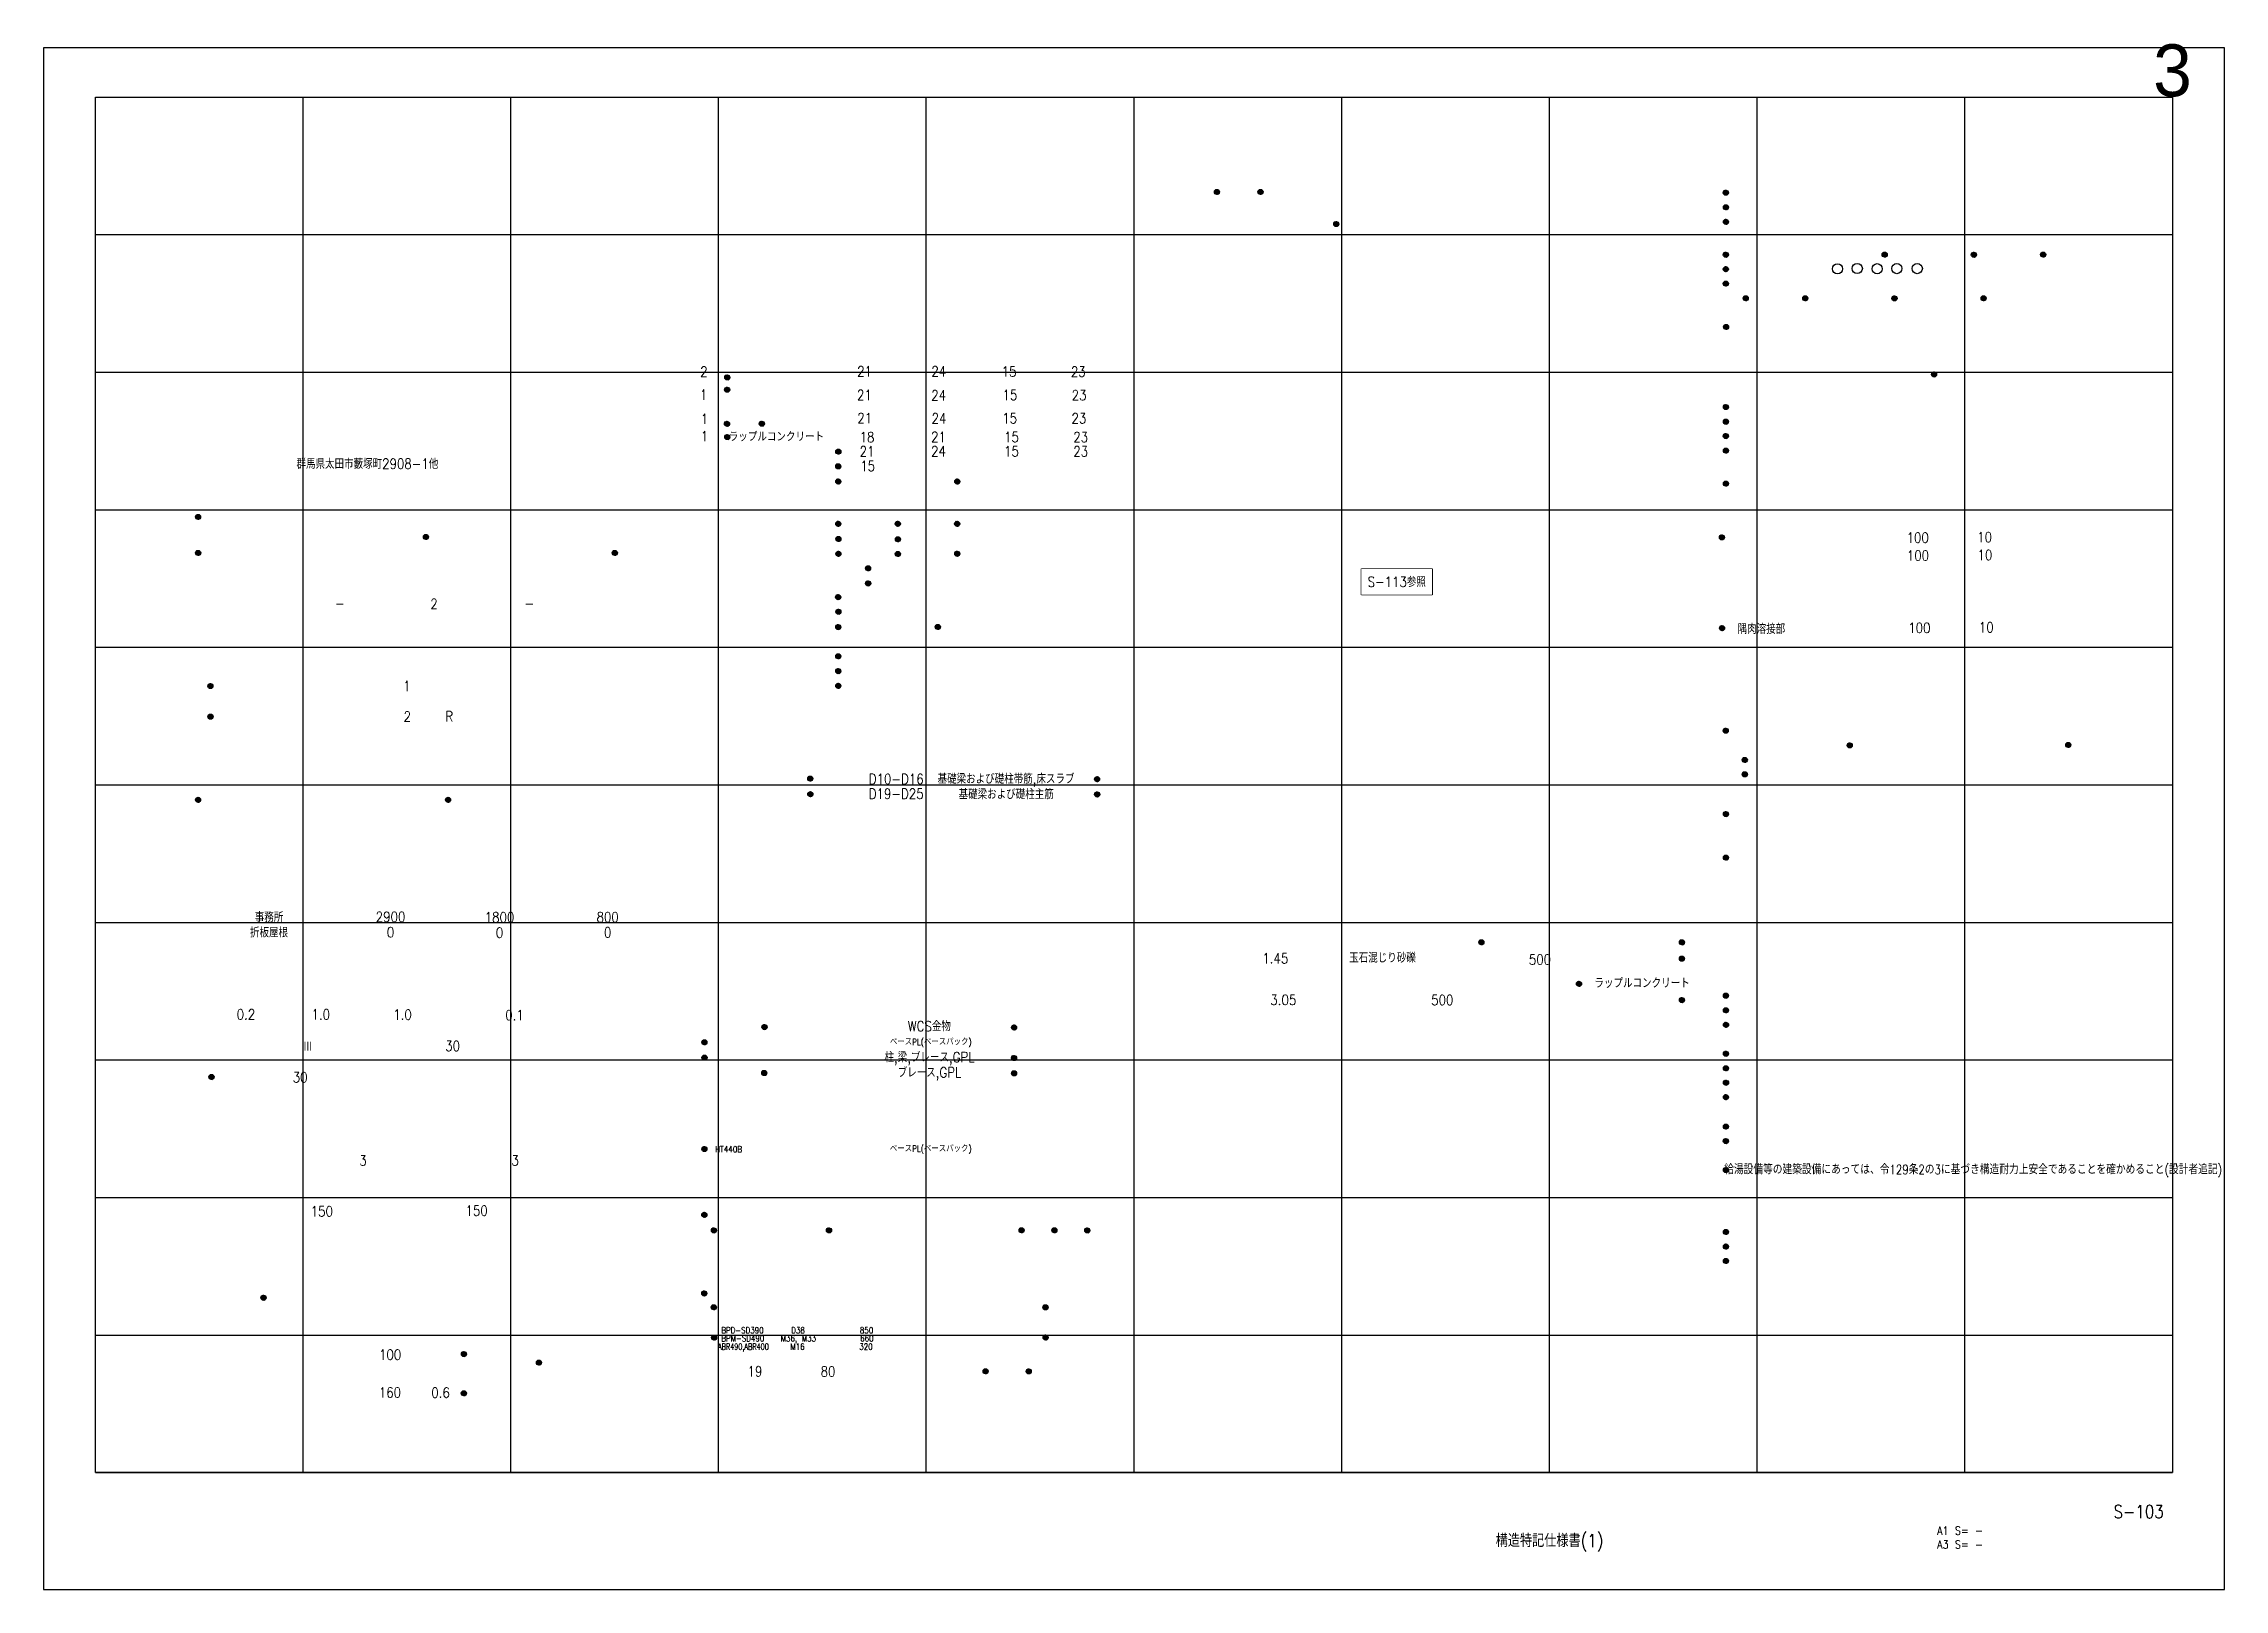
# Model space of a CAD drawing. Extents: x -180000 to 810000, y -1678500 to 210463.
# Drawn here: x 0 to 210000, y -488500 to -339605 of the extents above; entities that cross this region are included whole.
import ezdxf
from ezdxf.enums import TextEntityAlignment as Align

# ---------------------------------------------------------------- set-up
doc = ezdxf.new("R2010")
doc.units = 0
doc.header["$MEASUREMENT"] = 0
doc.set_wipeout_variables(frame=1)
doc.layers.get('0').update_dxf_attribs({"color": 3, "linetype": 'CONTINUOUS'})
for name, color, linetype in [('01cさい住検質疑2024年5月16日', 4, 'CONTINUOUS'), ('2024年4月22日適判事前申請以降修正', 2, 'CONTINUOUS'), ('99_頁番号', 6, 'CONTINUOUS'), ('注記', 3, 'CONTINUOUS')]:
    doc.layers.add(name, color=color, linetype=linetype)
doc.layers.add('99_レイアウト枠', color=251, linetype='CONTINUOUS', plot=False)
doc.styles.add('DRACAD', font='txt', dxfattribs={"width": 0.85, "bigfont": 'extfont2'})
doc.styles.get("Standard").update_dxf_attribs({"font": 'Osaka.ttc'})

msp = doc.modelspace()

# ---------------------------------------------------------------- texts
at = {"layer": '01cさい住検質疑2024年5月16日', "style": 'DRACAD'}
for s, height, width, p in [('1', 980, 0.85, (63645.2, -377422.8)), ('ラップルコンクリート', 800, 0.85, (70566.4, -377506.2)), ('18', 980, 0.85, (79294.5, -377508.4)), ('21', 980, 0.85, (86176.2, -377497.2)), ('15', 980, 0.85, (93205, -377495.6)), ('23', 980, 0.85, (99866.1, -377508.4)), ('給湯設備等の建築設備にあっては、令129条2の3に基づき構造耐力上安全であることを確かめること(設計者追記)', 900, 0.8, (185805, -448050.9))]:
    msp.add_text(s, height=height, dxfattribs=dict(at, width=width)).set_placement(p, align=Align.MIDDLE_CENTER)
at = {"layer": '2024年4月22日適判事前申請以降修正', "style": 'DRACAD'}
for s, height, width, p in [('ラップルコンクリート', 900, 0.85, (153924.9, -430115.9)), ('3.05', 980, 0.85, (119380.8, -431718.2)), ('柱,梁,ブレース,GPL', 980, 0.85, (85309.2, -437228.1)), ('ベースPL(ベースパック)', 600, 0.85, (85427.7, -435766.3)), ('ブレース,GPL', 980, 0.85, (85309.2, -438700.4)), ('HT440B', 600, 0.85, (65962.1, -446098.6)), ('ベースPL(ベースパック)', 600, 0.85, (85427.7, -446051.1)), ('ABR490,ABR400', 588, 0.7, (67384.9, -465116.2)), ('M16', 588, 0.85, (72597.3, -465116.2)), ('320', 588, 0.85, (79191.1, -465116.2))]:
    msp.add_text(s, height=height, dxfattribs=dict(at, width=width)).set_placement(p, align=Align.MIDDLE_CENTER)
at = {"layer": '99_レイアウト枠', "insert": (205000, -344750), "char_height": 5000, "attachment_point": 8}
msp.add_mtext('3', dxfattribs=at)
at = {"layer": '99_頁番号', "attachment_point": 4, "style": 'DRACAD'}
for s, insert, char_height in [('{S-103}', (199330.6, -481003.9), 1250), ('{構造特記仕様書(1)}', (139830.6, -484003.9), 1250), ('A1 S= - ^JA3 S= - ', (182330.6, -483507.5), 800)]:
    msp.add_mtext(s, dxfattribs=dict(at, insert=insert, char_height=char_height))
at = {"layer": '注記', "style": 'DRACAD', "width": 0.85}
for s, height, p in [('2', 980, (63581.3, -371203.1)), ('21', 980, (79054.6, -371178.5)), ('24', 980, (86204.9, -371180.1)), ('15', 980, (92972.6, -371189.9)), ('23', 980, (99633.8, -371202.7)), ('1', 980, (63555.7, -373427.7)), ('21', 980, (79036.7, -373451.3)), ('24', 980, (86183.8, -373480.4)), ('15', 980, (93054.4, -373453.2)), ('23', 980, (99715.6, -373466)), ('1', 980, (63645.2, -375754.7)), ('21', 980, (79069.5, -375676.9)), ('24', 980, (86216.5, -375706.1)), ('15', 980, (93033.1, -375692.8)), ('23', 980, (99694.3, -375705.6)), ('群馬県太田市藪塚町2908-1他', 980, (31180.4, -380074.6)), ('21', 980, (79294.5, -378884.5)), ('15', 980, (79355.9, -380296)), ('24', 980, (86176.2, -378873.3)), ('15', 980, (93205, -378871.8)), ('23', 980, (99866.1, -378884.5)), ('100', 980, (180469.2, -387197.7)), ('100', 980, (180492.1, -388916.5)), ('10', 980, (186914.6, -387140.4)), ('10', 980, (186937.6, -388859.2)), ('-', 980, (28526, -393536.8)), ('2', 980, (37590.7, -393564.3)), ('-', 980, (46772.6, -393519.2)), ('隅肉溶接部', 980, (165412.8, -395974.9)), ('100', 980, (180629.6, -395883.3)), ('10', 980, (187075.1, -395826)), ('1', 980, (34981.2, -401480)), ('2', 980, (35016.8, -404424.3)), ('R', 980, (39060.2, -404408.3)), ('D19-D25', 980, (82098.9, -411861.1)), ('D10-D16', 980, (82106.9, -410438.7)), ('基礎梁および礎柱帯筋,床スラブ', 980, (92680.4, -410413.1)), ('基礎梁および礎柱主筋', 980, (92693.2, -411896.2)), ('事務所', 980, (21706.5, -423744.1)), ('2900', 980, (33407.6, -423723.7)), ('1800', 980, (43901.9, -423764.6)), ('800', 980, (54314.3, -423744.1)), ('折板屋根', 980, (21706.5, -425216.3)), ('0', 980, (33407.6, -425195.9)), ('0', 980, (43901.9, -425236.8)), ('0', 980, (54314.3, -425216.3)), ('1.45', 980, (118606.5, -427719.5)), ('玉石混じり砂礫', 900, (128928.6, -427680.4)), ('500', 980, (144091.1, -427832.1)), ('500', 980, (134685.7, -431732.3)), ('0.2', 980, (19486.4, -433116.4)), ('1.0', 980, (26687.1, -433116.4)), ('1.0', 980, (34562.9, -433136.9)), ('0.1', 980, (45345, -433186)), ('WCS金物', 980, (85288.7, -434241.5)), ('Ⅲ', 980, (25443.3, -436213)), ('30', 980, (39389.1, -436155.7)), ('30', 980, (24705.6, -439175.1)), ('3', 980, (30750.6, -447189.4)), ('3', 980, (45407.3, -447181.8)), ('150', 980, (26789.7, -452087.2)), ('150', 980, (41697.5, -452023.3)), ('BPM-SD490', 588, (67332.2, -464315.7)), ('BPD-SD390', 588, (67300.2, -463540.6)), ('M36, M33', 588, (72684, -464315.7)), ('D38', 588, (72652, -463540.6)), ('850', 588, (79245.8, -463540.6)), ('660', 588, (79277.8, -464315.7)), ('100', 980, (33369.3, -465893.8)), ('19', 980, (68494, -467494.3)), ('80', 980, (75531.1, -467514.7)), ('160', 980, (33352.9, -469527.2)), ('0.6', 980, (38227.3, -469552.1))]:
    msp.add_text(s, height=height, dxfattribs=at).set_placement(p, align=Align.MIDDLE_CENTER)

# ---------------------------------------------------------------- blocks, each defined once
blk = doc.blocks.new('標準図マーク')
h = blk.add_hatch()
h.set_pattern_fill('ANSI31', color=256, scale=200)
h.paths.add_polyline_path([(7471, -387120, 1), (6971, -387120, 1)])
blk.add_circle((7221, -387120), 250)

# ---------------------------------------------------------------- linework, layer by layer
msp.add_lwpolyline([(126900, -390202.7), (133701, -390202.7), (133701, -392694.2), (126900, -392694.2)], close=True)
at = {"layer": '99_レイアウト枠'}
for p, q in [((5000, -477250), (5000, -344750)), ((25000, -477250), (25000, -344750)), ((45000, -477250), (45000, -344750)), ((65000, -477250), (65000, -344750)), ((85000, -477250), (85000, -344750)), ((105000, -477250), (105000, -344750)), ((125000, -477250), (125000, -344750)), ((145000, -477250), (145000, -344750)), ((165000, -477250), (165000, -344750)), ((185000, -477250), (185000, -344750)), ((5000, -358000), (205000, -358000)), ((5000, -371250), (205000, -371250)), ((5000, -384500), (205000, -384500)), ((5000, -397750), (205000, -397750)), ((5000, -411000), (205000, -411000)), ((5000, -424250), (205000, -424250)), ((5000, -437500), (205000, -437500)), ((5000, -450750), (205000, -450750)), ((5000, -464000), (205000, -464000)), ((5000, -477250), (205000, -477250))]:
    msp.add_line(p, q, dxfattribs=at)
for points in [[(0, -488500), (210000, -488500), (210000, -340000), (0, -340000)], [(5000, -344750), (205000, -344750), (205000, -477250), (5000, -477250)]]:
    msp.add_lwpolyline(points, close=True, dxfattribs=at)
at = {"layer": '注記'}
for centre in [(172745.8, -361295.5), (174647.6, -361263.5), (176557.4, -361287.5), (178459.2, -361279.5), (180425, -361279.5)]:
    msp.add_circle(centre, 490, dxfattribs=at)

# ---------------------------------------------------------------- block references
at = {"layer": '01cさい住検質疑2024年5月16日', "xscale": 0.98, "yscale": 0.98, "zscale": 0.98}
for p in [(58758.1, 1869.9), (7809.2, -9288.4), (47929.1, -9288.4), (154929.7, -68734.5)]:
    msp.add_blockref('標準図マーク', p, dxfattribs=at)
at = {"layer": '2024年4月22日適判事前申請以降修正', "xscale": 0.98, "yscale": 0.98, "zscale": 0.98}
for p in [(56550, -56419), (62322.8, -59382.4), (56550, -66704)]:
    msp.add_blockref('標準図マーク', p, dxfattribs=at)
at = {"layer": '注記', "xscale": 0.98, "yscale": 0.98, "zscale": 0.98}
for p in [(105914.6, 25486.5), (110103.2, 25486.5), (154911.5, 25413.3), (117395.6, 22395.1), (154919.5, 24006.9), (154919.5, 22608.5), (154912.3, 18047.3), (154915.1, 19436.5), (170209.7, 19452.2), (178794.5, 19433.2), (185469.3, 19444.7), (154915.7, 16657.1), (156831.5, 15248.4), (162558.6, 15242.8), (171152.5, 15233.4), (179740.9, 15246.8), (154932.1, 12478.8), (58751.6, 7615.8), (174968.2, 7905.6), (58742.8, 6432), (154920.6, 3356.2), (154924.1, 4758.4), (58730.8, 3151.4), (62087, 3156.4), (154913.6, 1971.4), (69444.4, -944.9), (69452.4, 469.5), (154924.1, 569.6), (69449.4, -2403.3), (80905.6, -2408.8), (154924.5, -2607.1), (7800, -5820), (69446.6, -6482.8), (75182.5, -6481.1), (80896, -6481.1), (29739.2, -7741.7), (69460.7, -7944), (75190.2, -7968), (80900.7, -9364.6), (154543.1, -7790.1), (69454.8, -9373.5), (72316.9, -10769), (75182.2, -9381.5), (69439.6, -13544.6), (72320.7, -12222.6), (69454.1, -14956.2), (69446.7, -16425.4), (79029.3, -16414.7), (154551.9, -16533.9), (69450.5, -19242.6), (69441.8, -20671.7), (8988.7, -22111.7), (69450.6, -22090.2), (8993.7, -25058.4), (154909.3, -26410.1), (166841.4, -27821.7), (187889.5, -27785.9), (156741.2, -29229.1), (66750.2, -31028.9), (94366.9, -31079.5), (156748.2, -30613.9), (7791.5, -33071.7), (31875.8, -33071.7), (66756.3, -32526.3), (94378.2, -32546.7), (154929.3, -34440), (154926.6, -38635.3), (131382.1, -46793.2), (150686.8, -46793.2), (150686.8, -48369.1), (140775.3, -50795.1), (150686.8, -52360.7), (154921, -53334), (154925.1, -51933), (62339.9, -54954.5), (86371.9, -54997.8), (154930.3, -54740.6), (154922, -57522.9), (9089.9, -59761.9), (56566.8, -57898.7), (86371.9, -57942.3), (86371.9, -59414.5), (154928.9, -58930.5), (154919.3, -61707.5), (154930.4, -60315.6), (154918.4, -65940.2), (154923, -64544.2), (56547.5, -73042.4), (57470.2, -74545.7), (68553.3, -74545.7), (87101.2, -74535.1), (90259.3, -74534), (93421.3, -74546.5), (154924.4, -76097.6), (154925.3, -74687), (154922.4, -77484.1), (56540.7, -80612.1), (14096.9, -81028.1), (57462.1, -81943.7), (89404, -81953.4), (57484.4, -84871.6), (89413.4, -84857.8), (33402.2, -86456.5), (40623.9, -87277.4), (83637, -88114.7), (87787.2, -88119.7), (33390.6, -90229.4)]:
    msp.add_blockref('標準図マーク', p, dxfattribs=at)

msp.set_redraw_order([(e.dxf.handle, doc.entitydb.next_handle()) for e in msp.query("TEXT MTEXT ATTDEF DIMENSION ARC_DIMENSION")])  # texts and dimensions are drawn at this point

# ---------------------------------------------------------------- next in the draw order: wipeouts: each hides what was drawn before it
msp.add_wipeout([(126900, -390202.7), (126900, -392694.2), (133701, -392694.2), (133701, -390202.7)])

# ---------------------------------------------------------------- next in the draw order: texts
at = {"layer": '注記', "style": 'DRACAD', "width": 0.85}
msp.add_text('S-113参照', height=980, dxfattribs=at).set_placement((130300.5, -391448.4), align=Align.MIDDLE_CENTER)

doc.saveas('drawing.dxf')
